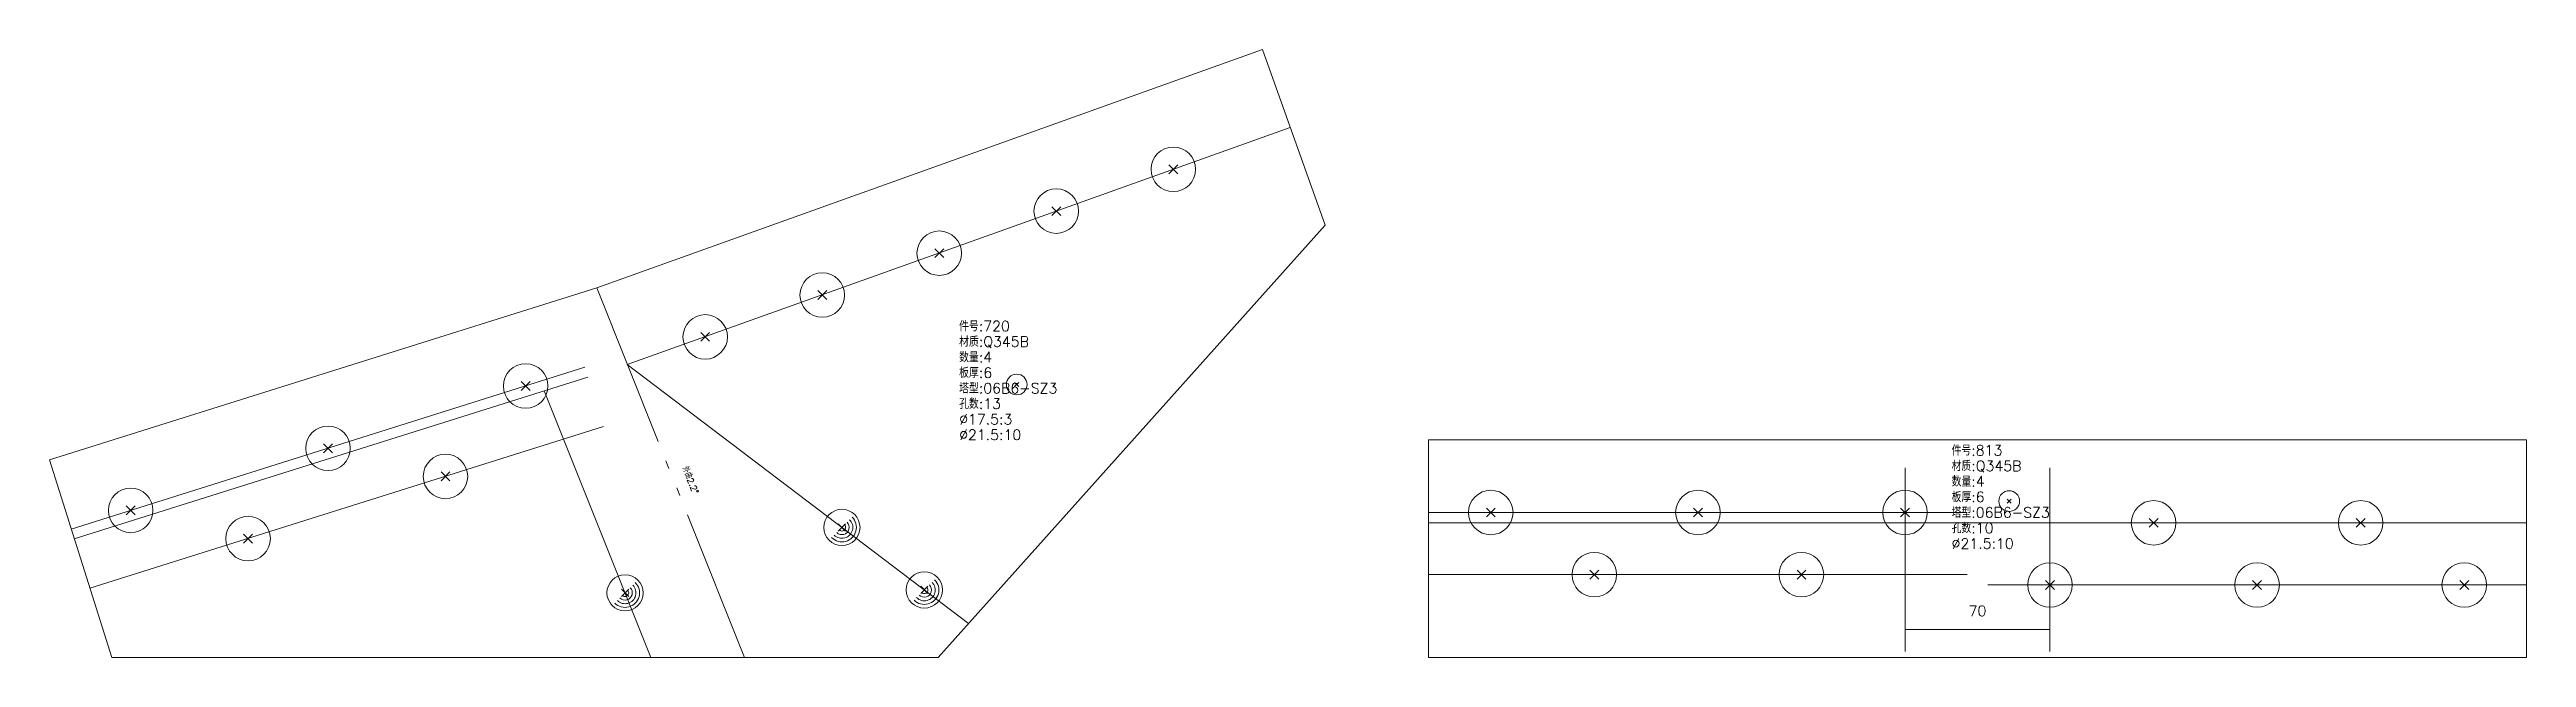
# Model space of a CAD drawing. Extents: x 0 to 24836, y -11 to 587.
# Drawn here: x 17143 to 18339, y 0 to 294 of the extents above; entities that cross this region are included whole.
import ezdxf
from ezdxf.enums import TextEntityAlignment as Align

# ---------------------------------------------------------------- set-up
doc = ezdxf.new("R2010")
doc.units = 0
doc.header["$LTSCALE"] = 20
doc.header["$MEASUREMENT"] = 0
doc.linetypes.add('制弯线', pattern=[5.9, 4, -0.5, 0.2, -0.5, 0.2, -0.5])
for name, color, linetype, lineweight in [('1', 7, 'CONTINUOUS', 25), ('2', 7, 'CONTINUOUS', 25), ('5', 7, 'CONTINUOUS', 25)]:
    doc.layers.add(name, color=color, linetype=linetype, lineweight=lineweight)
doc.styles.get("Standard").update_dxf_attribs({"font": 'simplex', "width": 0.7, "bigfont": 'gbhzfs.shx'})

msp = doc.modelspace()

# ---------------------------------------------------------------- texts
at = {"layer": '2', "color": 7, "linetype": 'Continuous', "lineweight": 13}
for s, p in [('材质:Q345B', (17582.5, 148.5)), ('件号:720', (17582.5, 156)), ('数量:4', (17582.5, 141)), ('板厚:6', (17582.5, 133.5)), ('塔型:06B6-SZ3', (17582.5, 126)), ('孔数:13', (17582.5, 118.5)), ('%%c17.5:3', (17582.5, 111)), ('%%c21.5:10', (17582.5, 103.5)), ('件号:813', (18061.7, 96)), ('材质:Q345B', (18061.7, 88.5)), ('数量:4', (18061.7, 81)), ('板厚:6', (18061.7, 73.5)), ('塔型:06B6-SZ3', (18061.7, 66)), ('孔数:10', (18061.7, 58.5)), ('%%c21.5:10', (18061.7, 51))]:
    msp.add_text(s, height=5, dxfattribs=at).set_placement(p, align=Align.BOTTOM_LEFT)
msp.add_text('外曲2.2%%d', height=3, rotation=293, dxfattribs=at).set_placement((17447.8, 91.1), align=Align.BOTTOM_LEFT)
msp.add_text('70', height=5, dxfattribs=at).set_placement((18074.2, 18.5), align=Align.BOTTOM_CENTER)

# ---------------------------------------------------------------- blocks, each defined once
blk = doc.blocks.new('板孔21.5')
at = {"layer": '5', "color": 7, "linetype": 'Continuous', "lineweight": 13}
for p, q in [((-0.2, -0.2), (0.2, 0.2)), ((-0.2, 0.2), (0.2, -0.2))]:
    blk.add_line(p, q, dxfattribs=at)
blk.add_circle((0, 0), 1, dxfattribs=at)
blk = doc.blocks.new('板孔17.5')
at = {"layer": '5', "color": 7, "linetype": 'Continuous', "lineweight": 13}
for p, q in [((-0.2, -0.2), (0.2, 0.2)), ((-0.2, 0.2), (0.2, -0.2))]:
    blk.add_line(p, q, dxfattribs=at)
blk.add_circle((0, 0), 1, dxfattribs=at)
for radius in [0.8, 0.6, 0.4, 0.2]:
    blk.add_arc((0, 0), radius, 225, 45, dxfattribs=at)

# ---------------------------------------------------------------- linework, layer by layer
at = {"layer": '1', "color": 7, "linetype": 'Continuous', "lineweight": 18}
for p, q in [((17728.9, 293.5), (17407.5, 178.5)), ((17759.2, 208.8), (17728.9, 293.5)), ((17572.4, 0), (17759.2, 208.8)), ((17407.5, 178.5), (17143.3, 95.4)), ((18339.2, 105), (17809.2, 105)), ((17809.2, 105), (17809.2, 0)), ((18339.2, 0), (18339.2, 105)), ((17143.3, 95.4), (17173.4, 0)), ((17173.4, 0), (17572.4, 0)), ((17809.2, 0), (18339.2, 0))]:
    msp.add_line(p, q, dxfattribs=at)
at = {"layer": '2', "color": 9, "linetype": 'Continuous', "lineweight": 13}
for p, q in [((17422.3, 141.4), (17742.4, 255.9)), ((17401.8, 140.1), (17153.8, 62)), ((17403.3, 135.3), (17155.3, 57.2)), ((17422.3, 141.4), (17587.1, 16.4)), ((17382.2, 128.7), (17433.7, 0)), ((17410.8, 111.5), (17162.8, 33.4)), ((18069.2, 70), (17809.2, 70)), ((17809.2, 65), (18339.2, 65)), ((18069.2, 40), (17809.2, 40)), ((18079.2, 35), (18339.2, 35))]:
    msp.add_line(p, q, dxfattribs=at)
at = {"layer": '2', "color": 190, "linetype": '制弯线', "lineweight": 13}
msp.add_line((17407.5, 178.5), (17478.9, 0), dxfattribs=at)
at = {"layer": '2', "color": 7, "linetype": 'Continuous', "lineweight": 13}
for p, q in [((17611.3, 132.8), (17609.3, 130.8)), ((17609.3, 132.8), (17611.3, 130.8)), ((18090.5, 76.5), (18088.5, 74.5)), ((18088.5, 76.5), (18090.5, 74.5))]:
    msp.add_line(p, q, dxfattribs=at)
at = {"layer": '2', "color": 9, "linetype": 'Continuous', "lineweight": 18}
for p, q in [((18039.2, 91.5), (18039.2, 2.8)), ((18109.2, 2.8), (18109.2, 91.5)), ((18109.2, 13.5), (18039.2, 13.5))]:
    msp.add_line(p, q, dxfattribs=at)
at = {"layer": '2', "color": 7, "linetype": 'Continuous', "lineweight": 13}
for centre in [(17610.3, 131.8), (18089.5, 75.5)]:
    msp.add_circle(centre, 5, dxfattribs=at)

# ---------------------------------------------------------------- block references
at = {"layer": '1', "color": 7, "linetype": 'Continuous', "lineweight": 13}
for name, p, xscale, yscale, zscale in [('板孔21.5', (17685.9, 235.7), 10.75, 10.75, 10.75), ('板孔21.5', (17629.4, 215.5), 10.75, 10.75, 10.75), ('板孔21.5', (17572.9, 195.2), 10.75, 10.75, 10.75), ('板孔21.5', (17516.4, 175), 10.75, 10.75, 10.75), ('板孔21.5', (17459.9, 154.8), 10.75, 10.75, 10.75), ('板孔21.5', (17373.2, 131.1), 10.75, 10.75, 10.75), ('板孔21.5', (17277.8, 101), 10.75, 10.75, 10.75), ('板孔21.5', (17334.5, 87.4), 10.75, 10.75, 10.75), ('板孔21.5', (17182.5, 71), 10.75, 10.75, 10.75), ('板孔21.5', (17839.2, 70), 10.75, 10.75, 10.75), ('板孔21.5', (17939.2, 70), 10.75, 10.75, 10.75), ('板孔21.5', (18039.2, 70), 10.75, 10.75, 10.75), ('板孔21.5', (18159.2, 65), 10.75, 10.75, 10.75), ('板孔21.5', (18259.2, 65), 10.75, 10.75, 10.75), ('板孔21.5', (17239.2, 57.4), 10.75, 10.75, 10.75), ('板孔17.5', (17525.9, 62.8), 8.75, 8.75, 8.75), ('板孔21.5', (17889.2, 40), 10.75, 10.75, 10.75), ('板孔21.5', (17989.2, 40), 10.75, 10.75, 10.75), ('板孔17.5', (17421.2, 31.2), 8.75, 8.75, 8.75), ('板孔17.5', (17565.7, 32.6), 8.75, 8.75, 8.75), ('板孔21.5', (18109.2, 35), 10.75, 10.75, 10.75), ('板孔21.5', (18209.2, 35), 10.75, 10.75, 10.75), ('板孔21.5', (18309.2, 35), 10.75, 10.75, 10.75)]:
    msp.add_blockref(name, p, dxfattribs=dict(at, xscale=xscale, yscale=yscale, zscale=zscale))

msp.set_redraw_order([(e.dxf.handle, doc.entitydb.next_handle()) for e in msp.query("TEXT MTEXT ATTDEF DIMENSION ARC_DIMENSION")])  # texts and dimensions are drawn at this point

doc.saveas('drawing.dxf')
